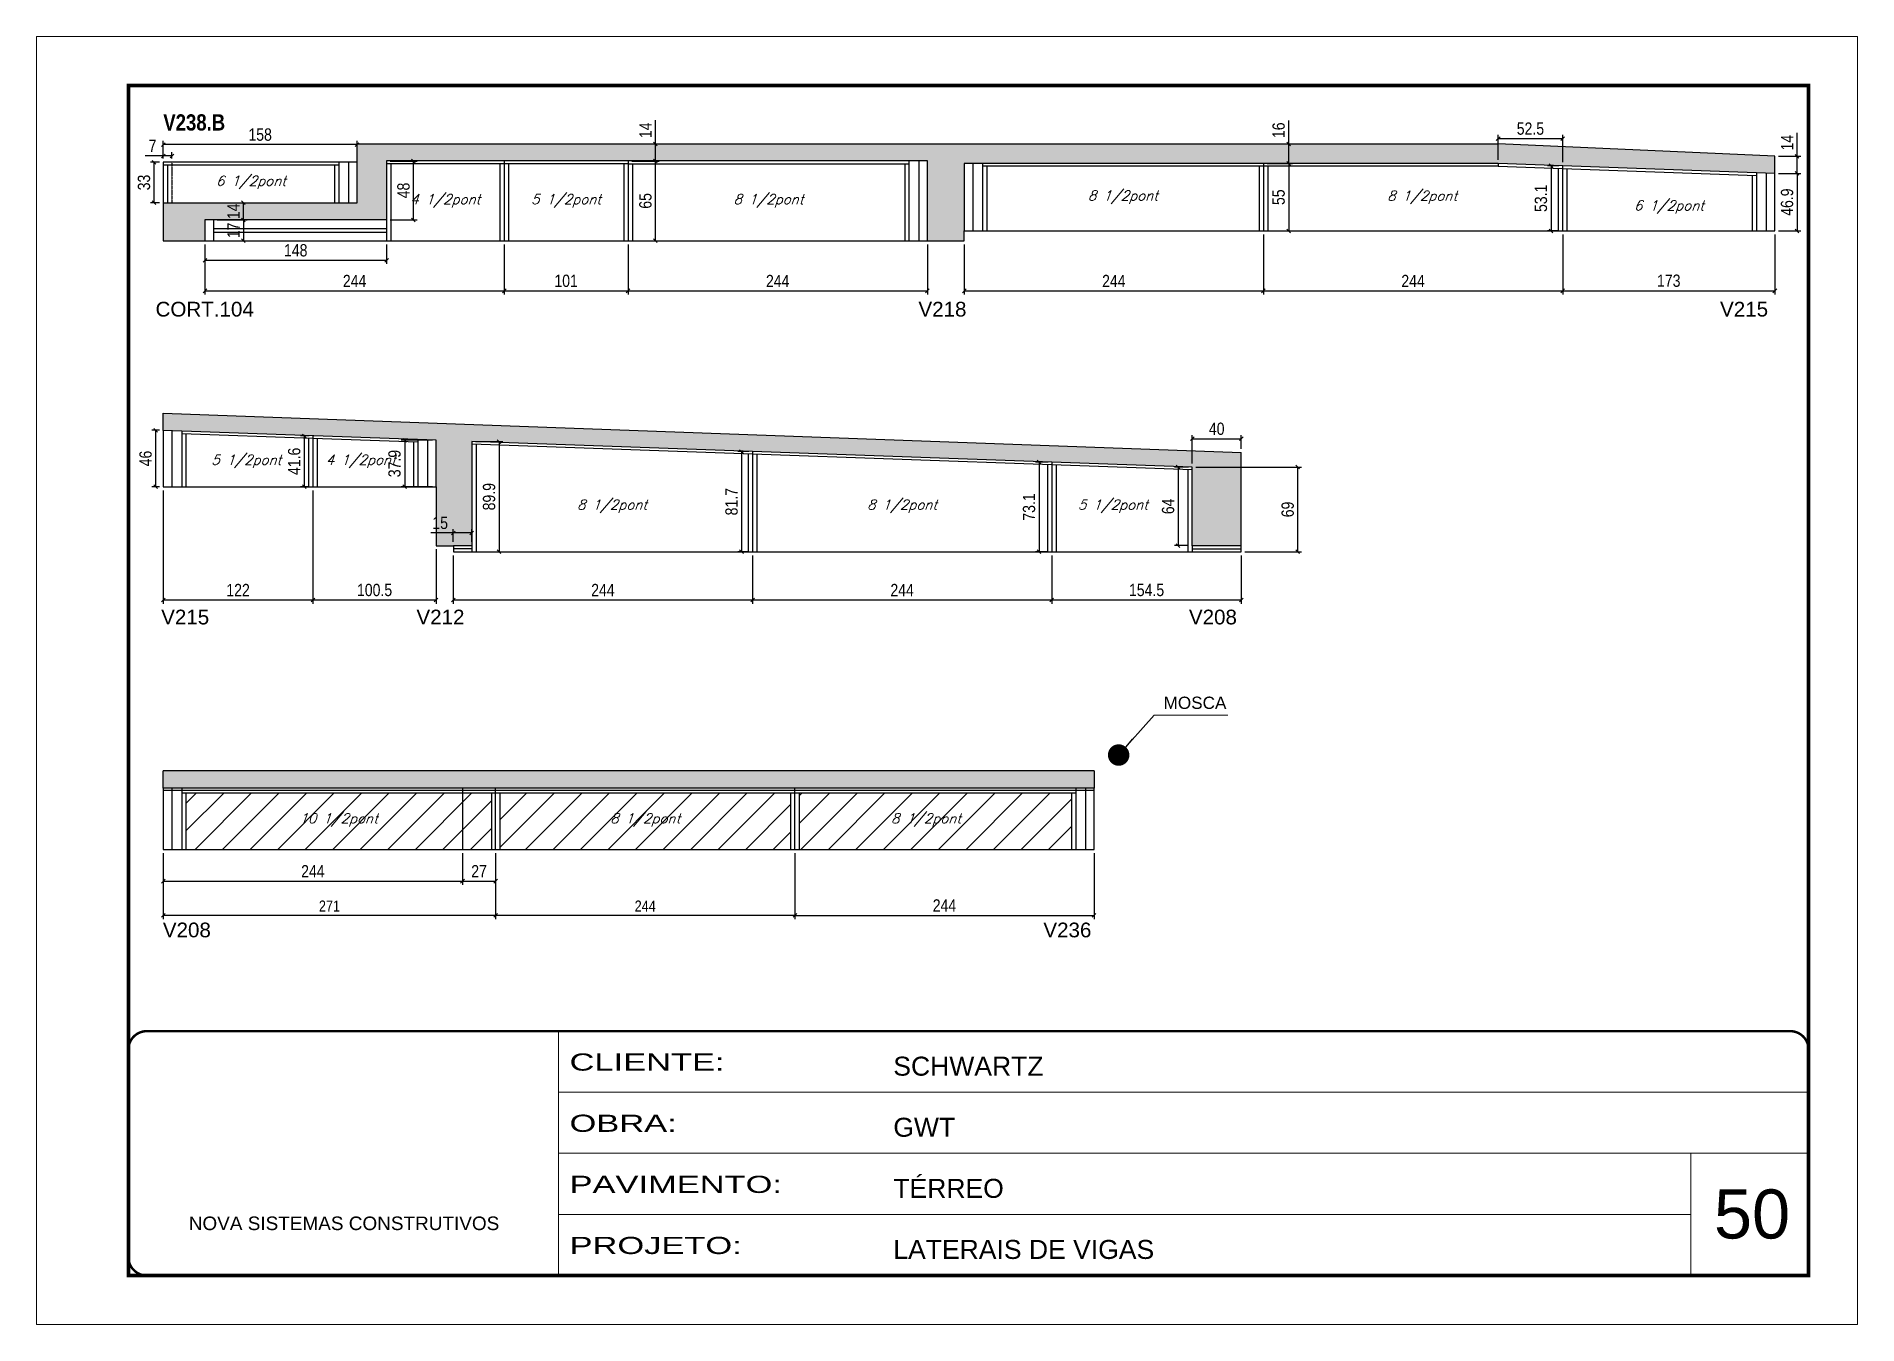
# Model space of a CAD drawing. Extents: x 2603 to 22413, y 1253 to 30260.
# Drawn here: x 4188 to 5673, y 15036 to 16086 of the extents above; entities that cross this region are included whole.
import ezdxf

# ---------------------------------------------------------------- set-up
doc = ezdxf.new("R2010")
doc.units = 0
for name, pattern in [('CONTINUO', [0]), ('DASHED', [0.75, 0.5, -0.25]), ('HIDDEN', [0.375, 0.25, -0.125])]:
    doc.linetypes.add(name, pattern=pattern)
for name, color, linetype in [('5', 5, 'Continuous'), ('COTA', 241, 'Continuous'), ('NOMENCLATURA', 7, 'Continuous'), ('Painéis', 200, 'Continuous'), ('SARR_2.2x7', 40, 'Continuous'), ('SARR_3.5x7', 81, 'Continuous'), ('SARR_EDITAR', 141, 'Continuous'), ('texto', 7, 'Continuous')]:
    doc.layers.add(name, color=color, linetype=linetype)
for name, color, linetype, lineweight in [('CARIMBO', 255, 'Continuous', 9), ('Folhas', 255, 'Continuous', 9), ('Hachura', 251, 'Continuous', 9), ('SARRAFO DE PRESSAO', 251, 'DASHED', 9)]:
    doc.layers.add(name, color=color, linetype=linetype, lineweight=lineweight)
doc.styles.add('ARIAL', font='arial.ttf')
doc.styles.add('COTA TECNICA', font='techl___.ttf', dxfattribs={"height": 10})
doc.styles.add('COTA TECNICA-50', font='techl___.ttf', dxfattribs={"height": 9})
doc.styles.add('Romans', font='romans.shx')
doc.styles.get("Standard").update_dxf_attribs({"font": 'arial.ttf'})
doc.styles.add('TECNICA', font='techb___.ttf', dxfattribs={"height": 10})
doc.styles.add('Tecnologia', font='')
doc.styles.get('Tecnologia').set_extended_font_data('Forgotten Futurist')
doc.dimstyles.new('3x', dxfattribs={"dimtxt": 10, "dimasz": 5, "dimexe": 7, "dimexo": 5, "dimgap": 4, "dimtad": 1, "dimdec": 4, "dimlfac": 0.333333, "dimdsep": 46, "dimtxsty": 'Standard', "dimblk": 'DOT', "dimcen": 0.09, "dimclrd": 1, "dimclre": 1, "dimclrt": 2, "dimadec": 0, "dimazin": 2, "dimtfac": 1, "dimtdec": 4, "dimtmove": 0, "dimatfit": 3, "dimldrblk": 'DOT', "dimfxl": 1, "dimtolj": 1, "dimtzin": 0, "dimlwd": 9, "dimlwe": 9, "dimarcsym": 0})
doc.dimstyles.new('COTA PAINEL-50', dxfattribs={"dimtxt": 9, "dimasz": 3, "dimexe": 3, "dimexo": 3, "dimgap": 3, "dimtad": 1, "dimdec": 1, "dimzin": 12, "dimdsep": 46, "dimtxsty": 'COTA TECNICA-50', "dimblk1": 'OBLIQUE', "dimblk2": 'OBLIQUE', "dimsah": 1, "dimcen": 0.9, "dimclrd": 4, "dimclre": 4, "dimclrt": 240, "dimadec": 1, "dimazin": 3, "dimtfac": 1, "dimtdec": 1, "dimtmove": 0, "dimatfit": 3, "dimfxl": 1, "dimtolj": 1, "dimtzin": 12, "dimarcsym": 0})
doc.dimstyles.new('PAINEL', dxfattribs={"dimtxt": 10, "dimasz": 3, "dimexe": 3, "dimexo": 3, "dimgap": 3, "dimtad": 1, "dimdec": 1, "dimzin": 12, "dimdsep": 46, "dimtxsty": 'COTA TECNICA', "dimblk1": 'OBLIQUE', "dimblk2": 'OBLIQUE', "dimsah": 1, "dimcen": 0.9, "dimclrd": 4, "dimclre": 4, "dimclrt": 240, "dimadec": 1, "dimazin": 3, "dimtfac": 1, "dimtdec": 1, "dimtmove": 0, "dimatfit": 3, "dimfxl": 1, "dimtolj": 1, "dimtzin": 12, "dimarcsym": 0})
pattern_1 = [(50, (-126418.0314, -5371.0305), (5.46554007, -0.47817257), [0.5715, -6.2865]), (355, (-126418.0314, -5371.0305), (-1.05730264, 5.73170536), [0.4572, -5.02921753]), (100.4514447, (-126417.576, -5371.0704), (4.40823741, 5.25353256), [0.48570026, -5.34270734]), (46.1842, (-126418.0314, -5369.5065), (8.13237123, -1.26126984), [0.85725, -9.42975]), (96.6355576, (-126417.354, -5369.612), (7.122124, 7.42278374), [0.7285507, -8.01406824]), (351.184151, (-126418.031, -5369.5065), (7.122124, 7.42278374), [0.685799, -7.54379196]), (21, (-126417.2694, -5369.8875), (4.54843174, -3.06795595), [0.5715, -6.2865]), (326, (-126417.2694, -5369.8875), (1.85406085, 5.52563898), [0.4572, -5.0292]), (71.451445, (-126416.8904, -5370.143), (6.40249258, 2.45768307), [0.48570026, -5.34269813]), (37.5, (-126418.0314, -5371.0305), (0.092658098, 2.536651166), [0, -4.96824, 0, -5.1054, 0, -5.04825]), (7.5, (-126418.0314, -5371.0305), (2.004589875, 3.005417245), [0, -2.91084, 0, -4.85394, 0, -1.92405]), (327.5, (-126419.7307, -5371.0305), (4.067717855, -0.17186232), [0, -1.905, 0, -5.9436, 0, -7.8867]), (317.5, (-126420.4927, -5371.0305), (4.44387544, 0.76279473), [0, -2.4765, 0, -3.94716, 0, -5.6007])]

msp = doc.modelspace()

# ---------------------------------------------------------------- texts
at = {"layer": '5', "linetype": 'Continuous'}
for s, rotation, p in [('CORT.104', 0.00004, (4285.12, 15857.95)), ('V218', 0.00004, (4907.19, 15857.95)), ('V215', 0.00004, (5560.84, 15857.95)), ('V215', 359.99996, (4289.7, 15607)), ('V212', 359.99996, (4497.85, 15607)), ('V208', 359.99996, (5127.73, 15607)), ('V208', 359.99996, (4291.06, 15351.94)), ('V236', 359.99996, (5009.05, 15351.94))]:
    msp.add_text(s, height=12, rotation=rotation, dxfattribs=at).set_placement(p)
at = {"layer": 'CARIMBO', "style": 'ARIAL'}
for s, height, p in [('MOSCA', 10, (5107.08, 15538.11)), ('50', 40, (5555.83, 15106.42))]:
    msp.add_text(s, height=height, dxfattribs=at).set_placement(p)
at = {"layer": 'NOMENCLATURA', "style": 'TECNICA'}
msp.add_text('V238.B', height=13.2, dxfattribs=at).set_placement((4291.43, 16009.59))
at = {"layer": 'texto', "color": 2, "char_height": 8, "attachment_point": 5, "style": 'Romans'}
for s, insert in [('{\\Q19;\\C256;6 1/2pont}', (4362.95, 15967.25)), ('{\\Q19;\\C256;4 1/2pont}', (4521.44, 15952.25)), ('{\\Q19;\\C256;5 1/2pont}', (4619.89, 15952.25)), ('{\\Q19;\\C256;8 1/2pont}', (4784.96, 15952.25)), ('{\\Q19;\\C256;8 1/2pont}', (5073.96, 15955.25)), ('{\\Q19;\\C256;8 1/2pont}', (5317.96, 15955.09)), ('{\\Q19;\\C256;6 1/2pont}', (5519.24, 15947.18)), ('{\\Q19;\\C256;5 1/2pont}', (4359.18, 15739.87)), ('{\\Q19;\\C256;4 1/2pont}', (4452.54, 15739.87)), ('{\\Q19;\\C256;8 1/2pont}', (4657.43, 15703.3)), ('{\\Q19;\\C256;8 1/2pont}', (4893.93, 15703.3)), ('{\\Q19;\\C256;5 1/2pont}', (5065.8, 15703.3)), ('{\\Q19;\\C256;10 1/2pont}', (4434.43, 15447.59)), ('{\\Q19;\\C256;8 1/2pont}', (4684.43, 15447.59)), ('{\\Q19;\\C256;8 1/2pont}', (4913.43, 15447.59))]:
    msp.add_mtext(s, dxfattribs=dict(at, insert=insert))

# ---------------------------------------------------------------- blocks, each defined once
blk = doc.blocks.new('9999999999')
at = {"color": 30, "linetype": 'CONTINUO'}
for p, q in [((98564.6, 34230.2), (98564.6, 34429.4)), ((98564.6, 34379.6), (99584, 34379.6)), ((98564.6, 34329.8), (99488, 34329.8)), ((99584, 34329.8), (99488, 34329.8)), ((99488, 34329.8), (99488, 34230.2)), ((98564.6, 34280), (99488, 34280))]:
    blk.add_line(p, q, dxfattribs=at)
at = {"color": 30, "linetype": 'CONTINUO', "const_width": 2}
blk.add_lwpolyline([(99584, 34230.2), (99584, 34414.4, 0.414214), (99569, 34429.4), (98229, 34429.4, 0.414214), (98214, 34414.4), (98214, 34245.2, 0.414214), (98229, 34230.2), (99584, 34230.2)], format="xyb", dxfattribs=at)
at = {"layer": 'Folhas'}
blk.add_lwpolyline([(98139, 34190.2), (99624, 34190.2), (99624, 35240.2), (98139, 35240.2)], close=True, dxfattribs=at)
at = {"layer": 'Folhas', "color": 30, "const_width": 3}
blk.add_lwpolyline([(98214, 34230.2), (99584, 34230.2), (99584, 35200.2), (98214, 35200.2)], close=True, dxfattribs=at)
at = {"color": 7, "linetype": 'Continuous', "ltscale": 5, "style": 'ARIAL'}
for s, height, p in [('SCHWARTZ', 15.48, (98837.7, 34393.1)), ('GWT', 15.48, (98837.7, 34343.3)), ('TÉRREO', 15.48, (98837.7, 34293.5)), ('NOVA SISTEMAS CONSTRUTIVOS', 11.059, (98263.2, 34267.2)), ('LATERAIS DE VIGAS', 15.483, (98837.7, 34243.7))]:
    blk.add_text(s, height=height, dxfattribs=at).set_placement(p)
at = {"layer": 'Folhas', "color": 7, "style": 'Tecnologia', "width": 1.5}
for s, p in [('CLIENTE:', (98573.7, 34397.2)), ('OBRA:', (98573.7, 34347.3)), ('PAVIMENTO:', (98573.7, 34297.5)), ('PROJETO:', (98573.7, 34247.7))]:
    blk.add_text(s, height=14, dxfattribs=at).set_placement(p)
blk = doc.blocks.new('_Oblique')
at = {"color": 0, "linetype": 'ByBlock', "lineweight": -2}
blk.add_line((-0.5, -0.5), (0.5, 0.5), dxfattribs=at)
blk = doc.blocks.new('*D2004')
at = {"layer": 'COTA', "color": 4, "linetype": 'ByBlock', "lineweight": -2, "transparency": 16777216}
for p, q in [((4325.4, 15916.7), (4325.4, 15875.9)), ((4569.4, 15916.7), (4569.4, 15875.9)), ((4325.4, 15878.9), (4569.4, 15878.9))]:
    blk.add_line(p, q, dxfattribs=at)
at = {"layer": 'Defpoints', "color": 0, "linetype": 'ByBlock', "transparency": 16777216}
for p in [(4325.4, 15919.7), (4569.4, 15919.7), (4569.4, 15878.9)]:
    blk.add_point(p, dxfattribs=at)
at = {"layer": 'COTA', "color": 4, "linetype": 'ByBlock', "lineweight": -2, "transparency": 16777216, "xscale": 3, "yscale": 3, "zscale": 3, "rotation": 180}
blk.add_blockref('_Oblique', (4325.4, 15878.9), dxfattribs=at)
at = {"layer": 'COTA', "color": 4, "linetype": 'ByBlock', "lineweight": -2, "transparency": 16777216, "xscale": 3, "yscale": 3, "zscale": 3}
blk.add_blockref('_Oblique', (4569.4, 15878.9), dxfattribs=at)
at = {"layer": 'COTA', "color": 240, "linetype": 'ByBlock', "transparency": 16777216, "insert": (4447.4, 15886.9), "char_height": 10, "attachment_point": 5, "style": 'COTA TECNICA'}
blk.add_mtext('\\A1;244', dxfattribs=at)
blk = doc.blocks.new('*D1796')
at = {"layer": 'COTA', "color": 4, "linetype": 'ByBlock', "lineweight": -2, "transparency": 16777216}
for p, q in [((4569.4, 15916.7), (4569.4, 15875.9)), ((4670.4, 15916.7), (4670.4, 15875.9)), ((4569.4, 15878.9), (4670.4, 15878.9))]:
    blk.add_line(p, q, dxfattribs=at)
at = {"layer": 'Defpoints', "color": 0, "linetype": 'ByBlock', "transparency": 16777216}
for p in [(4569.4, 15919.7), (4670.4, 15919.7), (4670.4, 15878.9)]:
    blk.add_point(p, dxfattribs=at)
at = {"layer": 'COTA', "color": 4, "linetype": 'ByBlock', "lineweight": -2, "transparency": 16777216, "xscale": 3, "yscale": 3, "zscale": 3, "rotation": 180}
blk.add_blockref('_Oblique', (4569.4, 15878.9), dxfattribs=at)
at = {"layer": 'COTA', "color": 4, "linetype": 'ByBlock', "lineweight": -2, "transparency": 16777216, "xscale": 3, "yscale": 3, "zscale": 3}
blk.add_blockref('_Oblique', (4670.4, 15878.9), dxfattribs=at)
at = {"layer": 'COTA', "color": 240, "linetype": 'ByBlock', "transparency": 16777216, "insert": (4619.9, 15887), "char_height": 10, "attachment_point": 5, "style": 'COTA TECNICA'}
blk.add_mtext('\\A1;101', dxfattribs=at)
blk = doc.blocks.new('*D1797')
at = {"layer": 'COTA', "color": 4, "linetype": 'ByBlock', "lineweight": -2, "transparency": 16777216}
for p, q in [((4670.4, 15916.7), (4670.4, 15875.9)), ((4914.5, 15916.7), (4914.5, 15875.9)), ((4670.4, 15878.9), (4914.5, 15878.9))]:
    blk.add_line(p, q, dxfattribs=at)
at = {"layer": 'Defpoints', "color": 0, "linetype": 'ByBlock', "transparency": 16777216}
for p in [(4670.4, 15919.7), (4914.5, 15919.7), (4914.5, 15878.9)]:
    blk.add_point(p, dxfattribs=at)
at = {"layer": 'COTA', "color": 4, "linetype": 'ByBlock', "lineweight": -2, "transparency": 16777216, "xscale": 3, "yscale": 3, "zscale": 3, "rotation": 180}
blk.add_blockref('_Oblique', (4670.4, 15878.9), dxfattribs=at)
at = {"layer": 'COTA', "color": 4, "linetype": 'ByBlock', "lineweight": -2, "transparency": 16777216, "xscale": 3, "yscale": 3, "zscale": 3}
blk.add_blockref('_Oblique', (4914.5, 15878.9), dxfattribs=at)
at = {"layer": 'COTA', "color": 240, "linetype": 'ByBlock', "transparency": 16777216, "insert": (4792.4, 15886.9), "char_height": 10, "attachment_point": 5, "style": 'COTA TECNICA'}
blk.add_mtext('\\A1;244', dxfattribs=at)
blk = doc.blocks.new('*D1798')
at = {"layer": 'COTA', "color": 4, "linetype": 'ByBlock', "lineweight": -2, "transparency": 16777216}
for p, q in [((4291.4, 15986.7), (4291.4, 16001.1)), ((4449.5, 15998.1), (4291.4, 15998.1)), ((4449.5, 15986.7), (4449.5, 16001.1))]:
    blk.add_line(p, q, dxfattribs=at)
at = {"layer": 'Defpoints', "color": 0, "linetype": 'ByBlock', "transparency": 16777216}
for p in [(4291.4, 15998.1), (4291.4, 15983.7), (4449.5, 15983.7)]:
    blk.add_point(p, dxfattribs=at)
at = {"layer": 'COTA', "color": 4, "linetype": 'ByBlock', "lineweight": -2, "transparency": 16777216, "xscale": 3, "yscale": 3, "zscale": 3, "rotation": 180}
blk.add_blockref('_Oblique', (4291.4, 15998.1), dxfattribs=at)
at = {"layer": 'COTA', "color": 4, "linetype": 'ByBlock', "lineweight": -2, "transparency": 16777216, "xscale": 3, "yscale": 3, "zscale": 3}
blk.add_blockref('_Oblique', (4449.5, 15998.1), dxfattribs=at)
at = {"layer": 'COTA', "color": 240, "linetype": 'ByBlock', "transparency": 16777216, "insert": (4370.4, 16006.2), "char_height": 10, "attachment_point": 5, "style": 'COTA TECNICA'}
blk.add_mtext('\\A1;158', dxfattribs=at)
blk = doc.blocks.new('*D1799')
at = {"layer": 'COTA', "color": 4, "linetype": 'ByBlock', "lineweight": -2, "transparency": 16777216}
for p, q in [((4291.4, 15988.9), (4276.7, 15988.9)), ((4291.4, 15986.7), (4291.4, 15991.9)), ((4298.4, 15988.9), (4291.4, 15988.9)), ((4298.4, 15986.7), (4298.4, 15991.9))]:
    blk.add_line(p, q, dxfattribs=at)
at = {"layer": 'Defpoints', "color": 0, "linetype": 'ByBlock', "transparency": 16777216}
for p in [(4291.4, 15988.9), (4291.4, 15983.7), (4298.4, 15983.7)]:
    blk.add_point(p, dxfattribs=at)
at = {"layer": 'COTA', "color": 4, "linetype": 'ByBlock', "lineweight": -2, "transparency": 16777216, "xscale": 3, "yscale": 3, "zscale": 3, "rotation": 180}
blk.add_blockref('_Oblique', (4291.4, 15988.9), dxfattribs=at)
at = {"layer": 'COTA', "color": 4, "linetype": 'ByBlock', "lineweight": -2, "transparency": 16777216, "xscale": 3, "yscale": 3, "zscale": 3}
blk.add_blockref('_Oblique', (4298.4, 15988.9), dxfattribs=at)
at = {"layer": 'COTA', "color": 240, "linetype": 'ByBlock', "transparency": 16777216, "insert": (4282.6, 15997), "char_height": 10, "attachment_point": 5, "style": 'COTA TECNICA'}
blk.add_mtext('\\A1;7', dxfattribs=at)
blk = doc.blocks.new('*D1800')
at = {"layer": 'COTA', "color": 4, "linetype": 'ByBlock', "lineweight": -2, "transparency": 16777216}
for p, q in [((4476.5, 15984.7), (4498.4, 15984.7)), ((4495.4, 15936.7), (4495.4, 15984.7)), ((4476.5, 15936.7), (4498.4, 15936.7))]:
    blk.add_line(p, q, dxfattribs=at)
at = {"layer": 'Defpoints', "color": 0, "linetype": 'ByBlock', "transparency": 16777216}
for p in [(4473.5, 15984.7), (4495.4, 15984.7), (4473.5, 15936.7)]:
    blk.add_point(p, dxfattribs=at)
at = {"layer": 'COTA', "color": 4, "linetype": 'ByBlock', "lineweight": -2, "transparency": 16777216, "xscale": 3, "yscale": 3, "zscale": 3}
for p, rotation in [((4495.4, 15984.7), 90), ((4495.4, 15936.7), 270)]:
    blk.add_blockref('_Oblique', p, dxfattribs=dict(at, rotation=rotation))
at = {"layer": 'COTA', "color": 240, "linetype": 'ByBlock', "transparency": 16777216, "insert": (4487.3, 15960.7), "char_height": 10, "attachment_point": 5, "rotation": 90, "style": 'COTA TECNICA'}
blk.add_mtext('\\A1;48', dxfattribs=at)
blk = doc.blocks.new('*D1801')
at = {"layer": 'COTA', "color": 4, "linetype": 'ByBlock', "lineweight": -2, "transparency": 16777216}
for p, q in [((4325.4, 15916.7), (4325.4, 15900.8)), ((4473.5, 15916.7), (4473.5, 15900.8)), ((4325.4, 15903.8), (4473.5, 15903.8))]:
    blk.add_line(p, q, dxfattribs=at)
at = {"layer": 'Defpoints', "color": 0, "linetype": 'ByBlock', "transparency": 16777216}
for p in [(4325.4, 15919.7), (4473.5, 15919.7), (4473.5, 15903.8)]:
    blk.add_point(p, dxfattribs=at)
at = {"layer": 'COTA', "color": 4, "linetype": 'ByBlock', "lineweight": -2, "transparency": 16777216, "xscale": 3, "yscale": 3, "zscale": 3, "rotation": 180}
blk.add_blockref('_Oblique', (4325.4, 15903.8), dxfattribs=at)
at = {"layer": 'COTA', "color": 4, "linetype": 'ByBlock', "lineweight": -2, "transparency": 16777216, "xscale": 3, "yscale": 3, "zscale": 3}
blk.add_blockref('_Oblique', (4473.5, 15903.8), dxfattribs=at)
at = {"layer": 'COTA', "color": 240, "linetype": 'ByBlock', "transparency": 16777216, "insert": (4399.4, 15911.9), "char_height": 10, "attachment_point": 5, "style": 'COTA TECNICA'}
blk.add_mtext('\\A1;148', dxfattribs=at)
blk = doc.blocks.new('*D1802')
at = {"layer": 'COTA', "color": 4, "linetype": 'ByBlock', "lineweight": -2, "transparency": 16777216}
for p, q in [((5188.5, 15924.7), (5188.5, 15875.9)), ((4944.5, 15916.7), (4944.5, 15875.9)), ((4944.5, 15878.9), (5188.5, 15878.9))]:
    blk.add_line(p, q, dxfattribs=at)
at = {"layer": 'Defpoints', "color": 0, "linetype": 'ByBlock', "transparency": 16777216}
for p in [(4944.5, 15919.7), (5188.5, 15927.7), (5188.5, 15878.9)]:
    blk.add_point(p, dxfattribs=at)
at = {"layer": 'COTA', "color": 4, "linetype": 'ByBlock', "lineweight": -2, "transparency": 16777216, "xscale": 3, "yscale": 3, "zscale": 3, "rotation": 180}
blk.add_blockref('_Oblique', (4944.5, 15878.9), dxfattribs=at)
at = {"layer": 'COTA', "color": 4, "linetype": 'ByBlock', "lineweight": -2, "transparency": 16777216, "xscale": 3, "yscale": 3, "zscale": 3}
blk.add_blockref('_Oblique', (5188.5, 15878.9), dxfattribs=at)
at = {"layer": 'COTA', "color": 240, "linetype": 'ByBlock', "transparency": 16777216, "insert": (5066.5, 15886.9), "char_height": 10, "attachment_point": 5, "style": 'COTA TECNICA'}
blk.add_mtext('\\A1;244', dxfattribs=at)
blk = doc.blocks.new('*D1803')
at = {"layer": 'COTA', "color": 4, "linetype": 'ByBlock', "lineweight": -2, "transparency": 16777216}
for p, q in [((5188.5, 15924.7), (5188.5, 15875.9)), ((5432.5, 15924.7), (5432.5, 15875.9)), ((5188.5, 15878.9), (5432.5, 15878.9))]:
    blk.add_line(p, q, dxfattribs=at)
at = {"layer": 'Defpoints', "color": 0, "linetype": 'ByBlock', "transparency": 16777216}
for p in [(5188.5, 15927.7), (5432.5, 15927.7), (5432.5, 15878.9)]:
    blk.add_point(p, dxfattribs=at)
at = {"layer": 'COTA', "color": 4, "linetype": 'ByBlock', "lineweight": -2, "transparency": 16777216, "xscale": 3, "yscale": 3, "zscale": 3, "rotation": 180}
blk.add_blockref('_Oblique', (5188.5, 15878.9), dxfattribs=at)
at = {"layer": 'COTA', "color": 4, "linetype": 'ByBlock', "lineweight": -2, "transparency": 16777216, "xscale": 3, "yscale": 3, "zscale": 3}
blk.add_blockref('_Oblique', (5432.5, 15878.9), dxfattribs=at)
at = {"layer": 'COTA', "color": 240, "linetype": 'ByBlock', "transparency": 16777216, "insert": (5310.5, 15886.9), "char_height": 10, "attachment_point": 5, "style": 'COTA TECNICA'}
blk.add_mtext('\\A1;244', dxfattribs=at)
blk = doc.blocks.new('*D1804')
at = {"layer": 'COTA', "color": 4, "linetype": 'ByBlock', "lineweight": -2, "transparency": 16777216}
for p, q in [((5432.5, 15924.7), (5432.5, 15875.9)), ((5605.5, 15924.7), (5605.5, 15875.9)), ((5432.5, 15878.9), (5605.5, 15878.9))]:
    blk.add_line(p, q, dxfattribs=at)
at = {"layer": 'Defpoints', "color": 0, "linetype": 'ByBlock', "transparency": 16777216}
for p in [(5432.5, 15927.7), (5605.5, 15927.7), (5605.5, 15878.9)]:
    blk.add_point(p, dxfattribs=at)
at = {"layer": 'COTA', "color": 4, "linetype": 'ByBlock', "lineweight": -2, "transparency": 16777216, "xscale": 3, "yscale": 3, "zscale": 3, "rotation": 180}
blk.add_blockref('_Oblique', (5432.5, 15878.9), dxfattribs=at)
at = {"layer": 'COTA', "color": 4, "linetype": 'ByBlock', "lineweight": -2, "transparency": 16777216, "xscale": 3, "yscale": 3, "zscale": 3}
blk.add_blockref('_Oblique', (5605.5, 15878.9), dxfattribs=at)
at = {"layer": 'COTA', "color": 240, "linetype": 'ByBlock', "transparency": 16777216, "insert": (5519, 15887.1), "char_height": 10, "attachment_point": 5, "style": 'COTA TECNICA'}
blk.add_mtext('\\A1;173', dxfattribs=at)
blk = doc.blocks.new('*D1805')
at = {"layer": 'COTA', "color": 4, "linetype": 'ByBlock', "lineweight": -2, "transparency": 16777216}
for p, q in [((5429.5, 15980.9), (5420, 15980.9)), ((5423, 15980.9), (5423, 15927.7)), ((5429.5, 15927.7), (5420, 15927.7))]:
    blk.add_line(p, q, dxfattribs=at)
at = {"layer": 'Defpoints', "color": 0, "linetype": 'ByBlock', "transparency": 16777216}
for p in [(5432.5, 15980.9), (5423, 15927.7), (5432.5, 15927.7)]:
    blk.add_point(p, dxfattribs=at)
at = {"layer": 'COTA', "color": 4, "linetype": 'ByBlock', "lineweight": -2, "transparency": 16777216, "xscale": 3, "yscale": 3, "zscale": 3}
for p, rotation in [((5423, 15980.9), 90), ((5423, 15927.7), 270)]:
    blk.add_blockref('_Oblique', p, dxfattribs=dict(at, rotation=rotation))
at = {"layer": 'COTA', "color": 240, "linetype": 'ByBlock', "transparency": 16777216, "insert": (5414.8, 15954.3), "char_height": 10, "attachment_point": 5, "rotation": 90, "style": 'COTA TECNICA'}
blk.add_mtext('\\A1;53.1', dxfattribs=at)
blk = doc.blocks.new('*D1806')
at = {"layer": 'COTA', "color": 4, "linetype": 'ByBlock', "lineweight": -2, "transparency": 16777216}
for p, q in [((5379.9, 15985.7), (5379.9, 16006)), ((5379.9, 16003), (5432.5, 16003)), ((5432.5, 15983.9), (5432.5, 16006))]:
    blk.add_line(p, q, dxfattribs=at)
at = {"layer": 'Defpoints', "color": 0, "linetype": 'ByBlock', "transparency": 16777216}
for p in [(5432.5, 16003), (5379.9, 15982.7), (5432.5, 15980.9)]:
    blk.add_point(p, dxfattribs=at)
at = {"layer": 'COTA', "color": 4, "linetype": 'ByBlock', "lineweight": -2, "transparency": 16777216, "xscale": 3, "yscale": 3, "zscale": 3, "rotation": 180}
blk.add_blockref('_Oblique', (5379.9, 16003), dxfattribs=at)
at = {"layer": 'COTA', "color": 4, "linetype": 'ByBlock', "lineweight": -2, "transparency": 16777216, "xscale": 3, "yscale": 3, "zscale": 3}
blk.add_blockref('_Oblique', (5432.5, 16003), dxfattribs=at)
at = {"layer": 'COTA', "color": 240, "linetype": 'ByBlock', "transparency": 16777216, "insert": (5406.2, 16011.1), "char_height": 10, "attachment_point": 5, "style": 'COTA TECNICA'}
blk.add_mtext('\\A1;52.5', dxfattribs=at)
blk = doc.blocks.new('*D1807')
at = {"layer": 'COTA', "color": 4, "linetype": 'ByBlock', "lineweight": -2, "transparency": 16777216}
for p, q in [((5191.5, 15982.7), (5212.1, 15982.7)), ((5209.1, 15982.7), (5209.1, 15927.7)), ((5191.5, 15927.7), (5212.1, 15927.7))]:
    blk.add_line(p, q, dxfattribs=at)
at = {"layer": 'Defpoints', "color": 0, "linetype": 'ByBlock', "transparency": 16777216}
for p in [(5188.5, 15982.7), (5188.5, 15927.7), (5209.1, 15927.7)]:
    blk.add_point(p, dxfattribs=at)
at = {"layer": 'COTA', "color": 4, "linetype": 'ByBlock', "lineweight": -2, "transparency": 16777216, "xscale": 3, "yscale": 3, "zscale": 3}
for p, rotation in [((5209.1, 15982.7), 90), ((5209.1, 15927.7), 270)]:
    blk.add_blockref('_Oblique', p, dxfattribs=dict(at, rotation=rotation))
at = {"layer": 'COTA', "color": 240, "linetype": 'ByBlock', "transparency": 16777216, "insert": (5200.9, 15955.2), "char_height": 10, "attachment_point": 5, "rotation": 90, "style": 'COTA TECNICA'}
blk.add_mtext('\\A1;55', dxfattribs=at)
blk = doc.blocks.new('*D1808')
at = {"layer": 'COTA', "color": 4, "linetype": 'ByBlock', "lineweight": -2, "transparency": 16777216}
for p, q in [((4673.4, 15984.7), (4695.7, 15984.7)), ((4692.7, 15919.7), (4692.7, 15984.7)), ((4673.4, 15919.7), (4695.7, 15919.7))]:
    blk.add_line(p, q, dxfattribs=at)
at = {"layer": 'Defpoints', "color": 0, "linetype": 'ByBlock', "transparency": 16777216}
for p in [(4670.4, 15984.7), (4692.7, 15984.7), (4670.4, 15919.7)]:
    blk.add_point(p, dxfattribs=at)
at = {"layer": 'COTA', "color": 4, "linetype": 'ByBlock', "lineweight": -2, "transparency": 16777216, "xscale": 3, "yscale": 3, "zscale": 3}
for p, rotation in [((4692.7, 15984.7), 90), ((4692.7, 15919.7), 270)]:
    blk.add_blockref('_Oblique', p, dxfattribs=dict(at, rotation=rotation))
at = {"layer": 'COTA', "color": 240, "linetype": 'ByBlock', "transparency": 16777216, "insert": (4684.6, 15952.2), "char_height": 10, "attachment_point": 5, "rotation": 90, "style": 'COTA TECNICA'}
blk.add_mtext('\\A1;65', dxfattribs=at)
blk = doc.blocks.new('*D1809')
at = {"layer": 'COTA', "color": 4, "linetype": 'ByBlock', "lineweight": -2, "transparency": 16777216}
for p, q in [((5608.5, 15974.6), (5626.7, 15974.6)), ((5623.7, 15974.6), (5623.7, 15927.7)), ((5608.5, 15927.7), (5626.7, 15927.7))]:
    blk.add_line(p, q, dxfattribs=at)
at = {"layer": 'Defpoints', "color": 0, "linetype": 'ByBlock', "transparency": 16777216}
for p in [(5605.5, 15974.6), (5605.5, 15927.7), (5623.7, 15927.7)]:
    blk.add_point(p, dxfattribs=at)
at = {"layer": 'COTA', "color": 4, "linetype": 'ByBlock', "lineweight": -2, "transparency": 16777216, "xscale": 3, "yscale": 3, "zscale": 3}
for p, rotation in [((5623.7, 15974.6), 90), ((5623.7, 15927.7), 270)]:
    blk.add_blockref('_Oblique', p, dxfattribs=dict(at, rotation=rotation))
at = {"layer": 'COTA', "color": 240, "linetype": 'ByBlock', "transparency": 16777216, "insert": (5615.5, 15951.2), "char_height": 10, "attachment_point": 5, "rotation": 90, "style": 'COTA TECNICA'}
blk.add_mtext('\\A1;46.9', dxfattribs=at)
blk = doc.blocks.new('*D1810')
at = {"layer": 'COTA', "color": 4, "linetype": 'ByBlock', "lineweight": -2, "transparency": 16777216}
for p, q in [((5623.7, 15988.6), (5623.7, 16007.8)), ((5608.5, 15988.6), (5626.7, 15988.6)), ((5623.7, 15974.6), (5623.7, 15988.6)), ((5608.5, 15974.6), (5626.7, 15974.6))]:
    blk.add_line(p, q, dxfattribs=at)
at = {"layer": 'Defpoints', "color": 0, "linetype": 'ByBlock', "transparency": 16777216}
for p in [(5605.5, 15988.6), (5623.7, 15988.6), (5605.5, 15974.6)]:
    blk.add_point(p, dxfattribs=at)
at = {"layer": 'COTA', "color": 4, "linetype": 'ByBlock', "lineweight": -2, "transparency": 16777216, "xscale": 3, "yscale": 3, "zscale": 3}
for p, rotation in [((5623.7, 15988.6), 90), ((5623.7, 15974.6), 270)]:
    blk.add_blockref('_Oblique', p, dxfattribs=dict(at, rotation=rotation))
at = {"layer": 'COTA', "color": 240, "linetype": 'ByBlock', "transparency": 16777216, "insert": (5615.6, 15999.7), "char_height": 10, "attachment_point": 5, "rotation": 90, "style": 'COTA TECNICA'}
blk.add_mtext('\\A1;14', dxfattribs=at)
blk = doc.blocks.new('*D1811')
at = {"layer": 'COTA', "color": 4, "linetype": 'ByBlock', "lineweight": -2, "transparency": 16777216}
for p, q in [((4413.4, 15716.2), (4413.4, 15623.9)), ((4513.9, 15668.2), (4513.9, 15623.9)), ((4413.4, 15626.9), (4513.9, 15626.9))]:
    blk.add_line(p, q, dxfattribs=at)
at = {"layer": 'Defpoints', "color": 0, "linetype": 'ByBlock', "transparency": 16777216}
for p in [(4413.4, 15719.2), (4513.9, 15671.2), (4513.9, 15626.9)]:
    blk.add_point(p, dxfattribs=at)
at = {"layer": 'COTA', "color": 4, "linetype": 'ByBlock', "lineweight": -2, "transparency": 16777216, "xscale": 3, "yscale": 3, "zscale": 3, "rotation": 180}
blk.add_blockref('_Oblique', (4413.4, 15626.9), dxfattribs=at)
at = {"layer": 'COTA', "color": 4, "linetype": 'ByBlock', "lineweight": -2, "transparency": 16777216, "xscale": 3, "yscale": 3, "zscale": 3}
blk.add_blockref('_Oblique', (4513.9, 15626.9), dxfattribs=at)
at = {"layer": 'COTA', "color": 240, "linetype": 'ByBlock', "transparency": 16777216, "insert": (4463.7, 15635), "char_height": 10, "attachment_point": 5, "style": 'COTA TECNICA'}
blk.add_mtext('\\A1;100.5', dxfattribs=at)
blk = doc.blocks.new('*D1812')
at = {"layer": 'COTA', "color": 4, "linetype": 'ByBlock', "lineweight": -2, "transparency": 16777216}
for p, q in [((4291.4, 15716.2), (4291.4, 15623.9)), ((4413.4, 15716.2), (4413.4, 15623.9)), ((4291.4, 15626.9), (4413.4, 15626.9))]:
    blk.add_line(p, q, dxfattribs=at)
at = {"layer": 'Defpoints', "color": 0, "linetype": 'ByBlock', "transparency": 16777216}
for p in [(4291.4, 15719.2), (4413.4, 15719.2), (4413.4, 15626.9)]:
    blk.add_point(p, dxfattribs=at)
at = {"layer": 'COTA', "color": 4, "linetype": 'ByBlock', "lineweight": -2, "transparency": 16777216, "xscale": 3, "yscale": 3, "zscale": 3, "rotation": 180}
blk.add_blockref('_Oblique', (4291.4, 15626.9), dxfattribs=at)
at = {"layer": 'COTA', "color": 4, "linetype": 'ByBlock', "lineweight": -2, "transparency": 16777216, "xscale": 3, "yscale": 3, "zscale": 3}
blk.add_blockref('_Oblique', (4413.4, 15626.9), dxfattribs=at)
at = {"layer": 'COTA', "color": 240, "linetype": 'ByBlock', "transparency": 16777216, "insert": (4352.4, 15635), "char_height": 10, "attachment_point": 5, "style": 'COTA TECNICA'}
blk.add_mtext('\\A1;122', dxfattribs=at)
blk = doc.blocks.new('*D1813')
at = {"layer": 'COTA', "color": 4, "linetype": 'ByBlock', "lineweight": -2, "transparency": 16777216}
for p, q in [((4288.4, 15765.2), (4282.1, 15765.2)), ((4285.1, 15765.2), (4285.1, 15719.2)), ((4288.4, 15719.2), (4282.1, 15719.2))]:
    blk.add_line(p, q, dxfattribs=at)
at = {"layer": 'Defpoints', "color": 0, "linetype": 'ByBlock', "transparency": 16777216}
for p in [(4291.4, 15765.2), (4285.1, 15719.2), (4291.4, 15719.2)]:
    blk.add_point(p, dxfattribs=at)
at = {"layer": 'COTA', "color": 4, "linetype": 'ByBlock', "lineweight": -2, "transparency": 16777216, "xscale": 3, "yscale": 3, "zscale": 3}
for p, rotation in [((4285.1, 15765.2), 90), ((4285.1, 15719.2), 270)]:
    blk.add_blockref('_Oblique', p, dxfattribs=dict(at, rotation=rotation))
at = {"layer": 'COTA', "color": 240, "linetype": 'ByBlock', "transparency": 16777216, "insert": (4277, 15742.2), "char_height": 10, "attachment_point": 5, "rotation": 90, "style": 'COTA TECNICA'}
blk.add_mtext('\\A1;46', dxfattribs=at)
blk = doc.blocks.new('*D1814')
at = {"layer": 'COTA', "color": 4, "linetype": 'ByBlock', "lineweight": -2, "transparency": 16777216}
for p, q in [((4410.4, 15760.7), (4403.3, 15760.7)), ((4406.3, 15760.7), (4406.3, 15719.2)), ((4410.4, 15719.2), (4403.3, 15719.2))]:
    blk.add_line(p, q, dxfattribs=at)
at = {"layer": 'Defpoints', "color": 0, "linetype": 'ByBlock', "transparency": 16777216}
for p in [(4413.4, 15760.7), (4406.3, 15719.2), (4413.4, 15719.2)]:
    blk.add_point(p, dxfattribs=at)
at = {"layer": 'COTA', "color": 4, "linetype": 'ByBlock', "lineweight": -2, "transparency": 16777216, "xscale": 3, "yscale": 3, "zscale": 3}
for p, rotation in [((4406.3, 15760.7), 90), ((4406.3, 15719.2), 270)]:
    blk.add_blockref('_Oblique', p, dxfattribs=dict(at, rotation=rotation))
at = {"layer": 'COTA', "color": 240, "linetype": 'ByBlock', "transparency": 16777216, "insert": (4398.2, 15739.9), "char_height": 10, "attachment_point": 5, "rotation": 90, "style": 'COTA TECNICA'}
blk.add_mtext('\\A1;41.6', dxfattribs=at)
blk = doc.blocks.new('*D1815')
at = {"layer": 'COTA', "color": 4, "linetype": 'ByBlock', "lineweight": -2, "transparency": 16777216}
for p, q in [((4510.9, 15757.1), (4485.3, 15757.1)), ((4488.3, 15757.1), (4488.3, 15719.2)), ((4510.9, 15719.2), (4485.3, 15719.2))]:
    blk.add_line(p, q, dxfattribs=at)
at = {"layer": 'Defpoints', "color": 0, "linetype": 'ByBlock', "transparency": 16777216}
for p in [(4513.9, 15757.1), (4488.3, 15719.2), (4513.9, 15719.2)]:
    blk.add_point(p, dxfattribs=at)
at = {"layer": 'COTA', "color": 4, "linetype": 'ByBlock', "lineweight": -2, "transparency": 16777216, "xscale": 3, "yscale": 3, "zscale": 3}
for p, rotation in [((4488.3, 15757.1), 90), ((4488.3, 15719.2), 270)]:
    blk.add_blockref('_Oblique', p, dxfattribs=dict(at, rotation=rotation))
at = {"layer": 'COTA', "color": 240, "linetype": 'ByBlock', "transparency": 16777216, "insert": (4480, 15738.1), "char_height": 10, "attachment_point": 5, "rotation": 90, "style": 'COTA TECNICA'}
blk.add_mtext('\\A1;37.9', dxfattribs=at)
blk = doc.blocks.new('*D1816')
at = {"layer": 'COTA', "color": 4, "linetype": 'ByBlock', "lineweight": -2, "transparency": 16777216}
for p, q in [((4527.9, 15663.2), (4527.9, 15623.9)), ((4771.9, 15663.2), (4771.9, 15623.9)), ((4527.9, 15626.9), (4771.9, 15626.9))]:
    blk.add_line(p, q, dxfattribs=at)
at = {"layer": 'Defpoints', "color": 0, "linetype": 'ByBlock', "transparency": 16777216}
for p in [(4527.9, 15666.2), (4771.9, 15666.2), (4771.9, 15626.9)]:
    blk.add_point(p, dxfattribs=at)
at = {"layer": 'COTA', "color": 4, "linetype": 'ByBlock', "lineweight": -2, "transparency": 16777216, "xscale": 3, "yscale": 3, "zscale": 3, "rotation": 180}
blk.add_blockref('_Oblique', (4527.9, 15626.9), dxfattribs=at)
at = {"layer": 'COTA', "color": 4, "linetype": 'ByBlock', "lineweight": -2, "transparency": 16777216, "xscale": 3, "yscale": 3, "zscale": 3}
blk.add_blockref('_Oblique', (4771.9, 15626.9), dxfattribs=at)
at = {"layer": 'COTA', "color": 240, "linetype": 'ByBlock', "transparency": 16777216, "insert": (4649.9, 15635), "char_height": 10, "attachment_point": 5, "style": 'COTA TECNICA'}
blk.add_mtext('\\A1;244', dxfattribs=at)
blk = doc.blocks.new('*D1817')
at = {"layer": 'COTA', "color": 4, "linetype": 'ByBlock', "lineweight": -2, "transparency": 16777216}
for p, q in [((4771.9, 15663.2), (4771.9, 15623.9)), ((5015.9, 15663.2), (5015.9, 15623.9)), ((4771.9, 15626.9), (5015.9, 15626.9))]:
    blk.add_line(p, q, dxfattribs=at)
at = {"layer": 'Defpoints', "color": 0, "linetype": 'ByBlock', "transparency": 16777216}
for p in [(4771.9, 15666.2), (5015.9, 15666.2), (5015.9, 15626.9)]:
    blk.add_point(p, dxfattribs=at)
at = {"layer": 'COTA', "color": 4, "linetype": 'ByBlock', "lineweight": -2, "transparency": 16777216, "xscale": 3, "yscale": 3, "zscale": 3, "rotation": 180}
blk.add_blockref('_Oblique', (4771.9, 15626.9), dxfattribs=at)
at = {"layer": 'COTA', "color": 4, "linetype": 'ByBlock', "lineweight": -2, "transparency": 16777216, "xscale": 3, "yscale": 3, "zscale": 3}
blk.add_blockref('_Oblique', (5015.9, 15626.9), dxfattribs=at)
at = {"layer": 'COTA', "color": 240, "linetype": 'ByBlock', "transparency": 16777216, "insert": (4893.9, 15635), "char_height": 10, "attachment_point": 5, "style": 'COTA TECNICA'}
blk.add_mtext('\\A1;244', dxfattribs=at)
blk = doc.blocks.new('*D1818')
at = {"layer": 'COTA', "color": 4, "linetype": 'ByBlock', "lineweight": -2, "transparency": 16777216}
for p, q in [((5015.9, 15663.2), (5015.9, 15623.9)), ((5170.4, 15663.2), (5170.4, 15623.9)), ((5015.9, 15626.9), (5170.4, 15626.9))]:
    blk.add_line(p, q, dxfattribs=at)
at = {"layer": 'Defpoints', "color": 0, "linetype": 'ByBlock', "transparency": 16777216}
for p in [(5015.9, 15666.2), (5170.4, 15666.2), (5170.4, 15626.9)]:
    blk.add_point(p, dxfattribs=at)
at = {"layer": 'COTA', "color": 4, "linetype": 'ByBlock', "lineweight": -2, "transparency": 16777216, "xscale": 3, "yscale": 3, "zscale": 3, "rotation": 180}
blk.add_blockref('_Oblique', (5015.9, 15626.9), dxfattribs=at)
at = {"layer": 'COTA', "color": 4, "linetype": 'ByBlock', "lineweight": -2, "transparency": 16777216, "xscale": 3, "yscale": 3, "zscale": 3}
blk.add_blockref('_Oblique', (5170.4, 15626.9), dxfattribs=at)
at = {"layer": 'COTA', "color": 240, "linetype": 'ByBlock', "transparency": 16777216, "insert": (5093.2, 15635), "char_height": 10, "attachment_point": 5, "style": 'COTA TECNICA'}
blk.add_mtext('\\A1;154.5', dxfattribs=at)
blk = doc.blocks.new('*D1913')
at = {"layer": 'COTA', "color": 4, "linetype": 'ByBlock', "lineweight": -2, "transparency": 16777216}
for p, q in [((5130.4, 15738.2), (5130.4, 15761.3)), ((5130.4, 15758.3), (5170.4, 15758.3)), ((5170.4, 15750.2), (5170.4, 15761.3))]:
    blk.add_line(p, q, dxfattribs=at)
at = {"layer": 'Defpoints', "color": 0, "linetype": 'ByBlock', "transparency": 16777216}
for p in [(5170.4, 15758.3), (5170.4, 15747.2), (5130.4, 15735.2)]:
    blk.add_point(p, dxfattribs=at)
at = {"layer": 'COTA', "color": 4, "linetype": 'ByBlock', "lineweight": -2, "transparency": 16777216, "xscale": 3, "yscale": 3, "zscale": 3, "rotation": 180}
blk.add_blockref('_Oblique', (5130.4, 15758.3), dxfattribs=at)
at = {"layer": 'COTA', "color": 4, "linetype": 'ByBlock', "lineweight": -2, "transparency": 16777216, "xscale": 3, "yscale": 3, "zscale": 3}
blk.add_blockref('_Oblique', (5170.4, 15758.3), dxfattribs=at)
at = {"layer": 'COTA', "color": 240, "linetype": 'ByBlock', "transparency": 16777216, "insert": (5150.4, 15766.4), "char_height": 10, "attachment_point": 5, "style": 'COTA TECNICA'}
blk.add_mtext('\\A1;40', dxfattribs=at)
blk = doc.blocks.new('*D1914')
at = {"layer": 'COTA', "color": 4, "linetype": 'ByBlock', "lineweight": -2, "transparency": 16777216}
for p, q in [((5127.4, 15735.2), (5115.9, 15735.2)), ((5118.9, 15735.2), (5118.9, 15671.2)), ((5127.4, 15671.2), (5115.9, 15671.2))]:
    blk.add_line(p, q, dxfattribs=at)
at = {"layer": 'Defpoints', "color": 0, "linetype": 'ByBlock', "transparency": 16777216}
for p in [(5130.4, 15735.2), (5118.9, 15671.2), (5130.4, 15671.2)]:
    blk.add_point(p, dxfattribs=at)
at = {"layer": 'COTA', "color": 4, "linetype": 'ByBlock', "lineweight": -2, "transparency": 16777216, "xscale": 3, "yscale": 3, "zscale": 3}
for p, rotation in [((5118.9, 15735.2), 90), ((5118.9, 15671.2), 270)]:
    blk.add_blockref('_Oblique', p, dxfattribs=dict(at, rotation=rotation))
at = {"layer": 'COTA', "color": 240, "linetype": 'ByBlock', "transparency": 16777216, "insert": (5110.8, 15703.2), "char_height": 10, "attachment_point": 5, "rotation": 90, "style": 'COTA TECNICA'}
blk.add_mtext('\\A1;64', dxfattribs=at)
blk = doc.blocks.new('*D1915')
at = {"layer": 'COTA', "color": 4, "linetype": 'ByBlock', "lineweight": -2, "transparency": 16777216}
for p, q in [((5012.9, 15739.3), (5002.6, 15739.3)), ((5005.6, 15739.3), (5005.6, 15666.2)), ((5012.9, 15666.2), (5002.6, 15666.2))]:
    blk.add_line(p, q, dxfattribs=at)
at = {"layer": 'Defpoints', "color": 0, "linetype": 'ByBlock', "transparency": 16777216}
for p in [(5015.9, 15739.3), (5005.6, 15666.2), (5015.9, 15666.2)]:
    blk.add_point(p, dxfattribs=at)
at = {"layer": 'COTA', "color": 4, "linetype": 'ByBlock', "lineweight": -2, "transparency": 16777216, "xscale": 3, "yscale": 3, "zscale": 3}
for p, rotation in [((5005.6, 15739.3), 90), ((5005.6, 15666.2), 270)]:
    blk.add_blockref('_Oblique', p, dxfattribs=dict(at, rotation=rotation))
at = {"layer": 'COTA', "color": 240, "linetype": 'ByBlock', "transparency": 16777216, "insert": (4997.4, 15702.7), "char_height": 10, "attachment_point": 5, "rotation": 90, "style": 'COTA TECNICA'}
blk.add_mtext('\\A1;73.1', dxfattribs=at)
blk = doc.blocks.new('*D1916')
at = {"layer": 'COTA', "color": 4, "linetype": 'ByBlock', "lineweight": -2, "transparency": 16777216}
for p, q in [((4768.9, 15747.9), (4759.9, 15747.9)), ((4762.9, 15747.9), (4762.9, 15666.2)), ((4768.9, 15666.2), (4759.9, 15666.2))]:
    blk.add_line(p, q, dxfattribs=at)
at = {"layer": 'Defpoints', "color": 0, "linetype": 'ByBlock', "transparency": 16777216}
for p in [(4771.9, 15747.9), (4762.9, 15666.2), (4771.9, 15666.2)]:
    blk.add_point(p, dxfattribs=at)
at = {"layer": 'COTA', "color": 4, "linetype": 'ByBlock', "lineweight": -2, "transparency": 16777216, "xscale": 3, "yscale": 3, "zscale": 3}
for p, rotation in [((4762.9, 15747.9), 90), ((4762.9, 15666.2), 270)]:
    blk.add_blockref('_Oblique', p, dxfattribs=dict(at, rotation=rotation))
at = {"layer": 'COTA', "color": 240, "linetype": 'ByBlock', "transparency": 16777216, "insert": (4754.8, 15707), "char_height": 10, "attachment_point": 5, "rotation": 90, "style": 'COTA TECNICA'}
blk.add_mtext('\\A1;81.7', dxfattribs=at)
blk = doc.blocks.new('*D1917')
at = {"layer": 'COTA', "color": 4, "linetype": 'ByBlock', "lineweight": -2, "transparency": 16777216}
for p, q in [((4527.9, 15674.2), (4527.9, 15684.6)), ((4542.9, 15674.2), (4542.9, 15684.6)), ((4527.9, 15681.6), (4509.6, 15681.6)), ((4542.9, 15681.6), (4527.9, 15681.6))]:
    blk.add_line(p, q, dxfattribs=at)
at = {"layer": 'Defpoints', "color": 0, "linetype": 'ByBlock', "transparency": 16777216}
for p in [(4527.9, 15681.6), (4527.9, 15671.2), (4542.9, 15671.2)]:
    blk.add_point(p, dxfattribs=at)
at = {"layer": 'COTA', "color": 4, "linetype": 'ByBlock', "lineweight": -2, "transparency": 16777216, "xscale": 3, "yscale": 3, "zscale": 3, "rotation": 180}
blk.add_blockref('_Oblique', (4527.9, 15681.6), dxfattribs=at)
at = {"layer": 'COTA', "color": 4, "linetype": 'ByBlock', "lineweight": -2, "transparency": 16777216, "xscale": 3, "yscale": 3, "zscale": 3}
blk.add_blockref('_Oblique', (4542.9, 15681.6), dxfattribs=at)
at = {"layer": 'COTA', "color": 240, "linetype": 'ByBlock', "transparency": 16777216, "insert": (4517.2, 15689.7), "char_height": 10, "attachment_point": 5, "style": 'COTA TECNICA'}
blk.add_mtext('\\A1;15', dxfattribs=at)
blk = doc.blocks.new('*D351')
at = {"layer": 'COTA', "color": 4, "linetype": 'ByBlock', "lineweight": -2, "transparency": 16777216}
for p, q in [((5133.4, 15735.2), (5219.5, 15735.2)), ((5216.5, 15666.2), (5216.5, 15735.2)), ((5173.4, 15666.2), (5219.5, 15666.2))]:
    blk.add_line(p, q, dxfattribs=at)
at = {"layer": 'Defpoints', "color": 0, "linetype": 'ByBlock', "transparency": 16777216}
for p in [(5130.4, 15735.2), (5216.5, 15735.2), (5170.4, 15666.2)]:
    blk.add_point(p, dxfattribs=at)
at = {"layer": 'COTA', "color": 4, "linetype": 'ByBlock', "lineweight": -2, "transparency": 16777216, "xscale": 3, "yscale": 3, "zscale": 3}
for p, rotation in [((5216.5, 15735.2), 90), ((5216.5, 15666.2), 270)]:
    blk.add_blockref('_Oblique', p, dxfattribs=dict(at, rotation=rotation))
at = {"layer": 'COTA', "color": 240, "linetype": 'ByBlock', "transparency": 16777216, "insert": (5208.3, 15700.7), "char_height": 10, "attachment_point": 5, "rotation": 90, "style": 'COTA TECNICA'}
blk.add_mtext('\\A1;69', dxfattribs=at)
blk = doc.blocks.new('*D352')
at = {"layer": 'COTA', "color": 4, "linetype": 'ByBlock', "lineweight": -2, "transparency": 16777216}
for p, q in [((4562.4, 15420.6), (4562.4, 15366.8)), ((4806.4, 15420.6), (4806.4, 15366.8)), ((4806.4, 15369.8), (4562.4, 15369.8))]:
    blk.add_line(p, q, dxfattribs=at)
at = {"layer": 'Defpoints', "color": 0, "linetype": 'ByBlock', "transparency": 16777216}
for p in [(4562.4, 15423.6), (4806.4, 15423.6), (4562.4, 15369.8)]:
    blk.add_point(p, dxfattribs=at)
at = {"layer": 'COTA', "color": 4, "linetype": 'ByBlock', "lineweight": -2, "transparency": 16777216, "xscale": 3, "yscale": 3, "zscale": 3, "rotation": 180}
blk.add_blockref('_Oblique', (4562.4, 15369.8), dxfattribs=at)
at = {"layer": 'COTA', "color": 4, "linetype": 'ByBlock', "lineweight": -2, "transparency": 16777216, "xscale": 3, "yscale": 3, "zscale": 3}
blk.add_blockref('_Oblique', (4806.4, 15369.8), dxfattribs=at)
at = {"layer": 'COTA', "color": 240, "linetype": 'ByBlock', "transparency": 16777216, "insert": (4684.4, 15377.4), "char_height": 9, "attachment_point": 5, "style": 'COTA TECNICA-50'}
blk.add_mtext('\\A1;244', dxfattribs=at)
blk = doc.blocks.new('*D1918')
at = {"layer": 'COTA', "color": 4, "linetype": 'ByBlock', "lineweight": -2, "transparency": 16777216}
for p, q in [((4291.4, 15420.6), (4291.4, 15366.8)), ((4562.4, 15420.6), (4562.4, 15366.8)), ((4562.4, 15369.8), (4291.4, 15369.8))]:
    blk.add_line(p, q, dxfattribs=at)
at = {"layer": 'Defpoints', "color": 0, "linetype": 'ByBlock', "transparency": 16777216}
for p in [(4291.4, 15423.6), (4562.4, 15423.6), (4291.4, 15369.8)]:
    blk.add_point(p, dxfattribs=at)
at = {"layer": 'COTA', "color": 4, "linetype": 'ByBlock', "lineweight": -2, "transparency": 16777216, "xscale": 3, "yscale": 3, "zscale": 3, "rotation": 180}
blk.add_blockref('_Oblique', (4291.4, 15369.8), dxfattribs=at)
at = {"layer": 'COTA', "color": 4, "linetype": 'ByBlock', "lineweight": -2, "transparency": 16777216, "xscale": 3, "yscale": 3, "zscale": 3}
blk.add_blockref('_Oblique', (4562.4, 15369.8), dxfattribs=at)
at = {"layer": 'COTA', "color": 240, "linetype": 'ByBlock', "transparency": 16777216, "insert": (4426.9, 15377.4), "char_height": 9, "attachment_point": 5, "style": 'COTA TECNICA-50'}
blk.add_mtext('\\A1;271', dxfattribs=at)
blk = doc.blocks.new('*D1919')
at = {"layer": 'COTA', "color": 4, "linetype": 'ByBlock', "lineweight": -2, "transparency": 16777216}
for p, q in [((4806.4, 15420.6), (4806.4, 15366.8)), ((5050.4, 15420.6), (5050.4, 15366.8)), ((4806.4, 15369.8), (5050.4, 15369.8))]:
    blk.add_line(p, q, dxfattribs=at)
at = {"layer": 'Defpoints', "color": 0, "linetype": 'ByBlock', "transparency": 16777216}
for p in [(4806.4, 15423.6), (5050.4, 15423.6), (5050.4, 15369.8)]:
    blk.add_point(p, dxfattribs=at)
at = {"layer": 'COTA', "color": 4, "linetype": 'ByBlock', "lineweight": -2, "transparency": 16777216, "xscale": 3, "yscale": 3, "zscale": 3, "rotation": 180}
blk.add_blockref('_Oblique', (4806.4, 15369.8), dxfattribs=at)
at = {"layer": 'COTA', "color": 4, "linetype": 'ByBlock', "lineweight": -2, "transparency": 16777216, "xscale": 3, "yscale": 3, "zscale": 3}
blk.add_blockref('_Oblique', (5050.4, 15369.8), dxfattribs=at)
at = {"layer": 'COTA', "color": 240, "linetype": 'ByBlock', "transparency": 16777216, "insert": (4928.4, 15377.9), "char_height": 10, "attachment_point": 5, "style": 'COTA TECNICA'}
blk.add_mtext('\\A1;244', dxfattribs=at)
blk = doc.blocks.new('*D1920')
at = {"layer": 'COTA', "color": 4, "linetype": 'ByBlock', "lineweight": -2, "transparency": 16777216}
for p, q in [((4291.4, 15420.6), (4291.4, 15394.7)), ((4535.4, 15420.6), (4535.4, 15394.7)), ((4291.4, 15397.7), (4535.4, 15397.7))]:
    blk.add_line(p, q, dxfattribs=at)
at = {"layer": 'Defpoints', "color": 0, "linetype": 'ByBlock', "transparency": 16777216}
for p in [(4291.4, 15423.6), (4535.4, 15423.6), (4535.4, 15397.7)]:
    blk.add_point(p, dxfattribs=at)
at = {"layer": 'COTA', "color": 4, "linetype": 'ByBlock', "lineweight": -2, "transparency": 16777216, "xscale": 3, "yscale": 3, "zscale": 3, "rotation": 180}
blk.add_blockref('_Oblique', (4291.4, 15397.7), dxfattribs=at)
at = {"layer": 'COTA', "color": 4, "linetype": 'ByBlock', "lineweight": -2, "transparency": 16777216, "xscale": 3, "yscale": 3, "zscale": 3}
blk.add_blockref('_Oblique', (4535.4, 15397.7), dxfattribs=at)
at = {"layer": 'COTA', "color": 240, "linetype": 'ByBlock', "transparency": 16777216, "insert": (4413.4, 15405.8), "char_height": 10, "attachment_point": 5, "style": 'COTA TECNICA'}
blk.add_mtext('\\A1;244', dxfattribs=at)
blk = doc.blocks.new('*D1921')
at = {"layer": 'COTA', "color": 4, "linetype": 'ByBlock', "lineweight": -2, "transparency": 16777216}
for p, q in [((4535.4, 15420.6), (4535.4, 15394.7)), ((4562.4, 15420.6), (4562.4, 15394.7)), ((4535.4, 15397.7), (4562.4, 15397.7))]:
    blk.add_line(p, q, dxfattribs=at)
at = {"layer": 'Defpoints', "color": 0, "linetype": 'ByBlock', "transparency": 16777216}
for p in [(4535.4, 15423.6), (4562.4, 15423.6), (4562.4, 15397.7)]:
    blk.add_point(p, dxfattribs=at)
at = {"layer": 'COTA', "color": 4, "linetype": 'ByBlock', "lineweight": -2, "transparency": 16777216, "xscale": 3, "yscale": 3, "zscale": 3, "rotation": 180}
blk.add_blockref('_Oblique', (4535.4, 15397.7), dxfattribs=at)
at = {"layer": 'COTA', "color": 4, "linetype": 'ByBlock', "lineweight": -2, "transparency": 16777216, "xscale": 3, "yscale": 3, "zscale": 3}
blk.add_blockref('_Oblique', (4562.4, 15397.7), dxfattribs=at)
at = {"layer": 'COTA', "color": 240, "linetype": 'ByBlock', "transparency": 16777216, "insert": (4548.9, 15405.8), "char_height": 10, "attachment_point": 5, "style": 'COTA TECNICA'}
blk.add_mtext('\\A1;27', dxfattribs=at)
blk = doc.blocks.new('*D1922')
at = {"layer": 'COTA', "color": 4, "linetype": 'ByBlock', "lineweight": -2, "transparency": 16777216}
for p, q in [((4288.4, 15983.7), (4280.9, 15983.7)), ((4283.9, 15950.7), (4283.9, 15983.7)), ((4288.4, 15950.7), (4280.9, 15950.7))]:
    blk.add_line(p, q, dxfattribs=at)
at = {"layer": 'Defpoints', "color": 0, "linetype": 'ByBlock', "transparency": 16777216}
for p in [(4283.9, 15983.7), (4291.4, 15983.7), (4291.4, 15950.7)]:
    blk.add_point(p, dxfattribs=at)
at = {"layer": 'COTA', "color": 4, "linetype": 'ByBlock', "lineweight": -2, "transparency": 16777216, "xscale": 3, "yscale": 3, "zscale": 3}
for p, rotation in [((4283.9, 15983.7), 90), ((4283.9, 15950.7), 270)]:
    blk.add_blockref('_Oblique', p, dxfattribs=dict(at, rotation=rotation))
at = {"layer": 'COTA', "color": 240, "linetype": 'ByBlock', "transparency": 16777216, "insert": (4275.7, 15967.2), "char_height": 10, "attachment_point": 5, "rotation": 90, "style": 'COTA TECNICA'}
blk.add_mtext('\\A1;33', dxfattribs=at)
blk = doc.blocks.new('*D1448')
at = {"layer": 'COTA', "color": 4, "linetype": 'ByBlock', "lineweight": -2, "transparency": 16777216}
for p, q in [((4335.4, 15936.7), (4359.7, 15936.7)), ((4356.7, 15936.7), (4356.7, 15919.7)), ((4335.4, 15919.7), (4359.7, 15919.7))]:
    blk.add_line(p, q, dxfattribs=at)
at = {"layer": 'Defpoints', "color": 0, "linetype": 'ByBlock', "transparency": 16777216}
for p in [(4332.4, 15936.7), (4332.4, 15919.7), (4356.7, 15919.7)]:
    blk.add_point(p, dxfattribs=at)
at = {"layer": 'COTA', "color": 4, "linetype": 'ByBlock', "lineweight": -2, "transparency": 16777216, "xscale": 3, "yscale": 3, "zscale": 3}
for p, rotation in [((4356.7, 15936.7), 90), ((4356.7, 15919.7), 270)]:
    blk.add_blockref('_Oblique', p, dxfattribs=dict(at, rotation=rotation))
at = {"layer": 'COTA', "color": 240, "linetype": 'ByBlock', "transparency": 16777216, "insert": (4348.6, 15928.2), "char_height": 10, "attachment_point": 5, "rotation": 90, "style": 'COTA TECNICA'}
blk.add_mtext('\\A1;17', dxfattribs=at)
blk = doc.blocks.new('*D1449')
at = {"layer": 'COTA', "color": 4, "linetype": 'ByBlock', "lineweight": -2, "transparency": 16777216}
for p, q in [((4335.4, 15950.7), (4359.7, 15950.7)), ((4356.7, 15936.7), (4356.7, 15950.7)), ((4335.4, 15936.7), (4359.7, 15936.7))]:
    blk.add_line(p, q, dxfattribs=at)
at = {"layer": 'Defpoints', "color": 0, "linetype": 'ByBlock', "transparency": 16777216}
for p in [(4332.4, 15950.7), (4356.7, 15950.7), (4332.4, 15936.7)]:
    blk.add_point(p, dxfattribs=at)
at = {"layer": 'COTA', "color": 4, "linetype": 'ByBlock', "lineweight": -2, "transparency": 16777216, "xscale": 3, "yscale": 3, "zscale": 3}
for p, rotation in [((4356.7, 15950.7), 90), ((4356.7, 15936.7), 270)]:
    blk.add_blockref('_Oblique', p, dxfattribs=dict(at, rotation=rotation))
at = {"layer": 'COTA', "color": 240, "linetype": 'ByBlock', "transparency": 16777216, "insert": (4348.6, 15943.7), "char_height": 10, "attachment_point": 5, "rotation": 90, "style": 'COTA TECNICA'}
blk.add_mtext('\\A1;14', dxfattribs=at)
blk = doc.blocks.new('*D1450')
at = {"layer": 'COTA', "color": 4, "linetype": 'ByBlock', "lineweight": -2, "transparency": 16777216}
for p, q in [((4692.7, 15998.7), (4692.7, 16017.9)), ((4673.4, 15998.7), (4695.7, 15998.7)), ((4692.7, 15984.7), (4692.7, 15998.7)), ((4673.4, 15984.7), (4695.7, 15984.7))]:
    blk.add_line(p, q, dxfattribs=at)
at = {"layer": 'Defpoints', "color": 0, "linetype": 'ByBlock', "transparency": 16777216}
for p in [(4670.4, 15998.7), (4692.7, 15998.7), (4670.4, 15984.7)]:
    blk.add_point(p, dxfattribs=at)
at = {"layer": 'COTA', "color": 4, "linetype": 'ByBlock', "lineweight": -2, "transparency": 16777216, "xscale": 3, "yscale": 3, "zscale": 3}
for p, rotation in [((4692.7, 15998.7), 90), ((4692.7, 15984.7), 270)]:
    blk.add_blockref('_Oblique', p, dxfattribs=dict(at, rotation=rotation))
at = {"layer": 'COTA', "color": 240, "linetype": 'ByBlock', "transparency": 16777216, "insert": (4684.6, 16009.8), "char_height": 10, "attachment_point": 5, "rotation": 90, "style": 'COTA TECNICA'}
blk.add_mtext('\\A1;14', dxfattribs=at)
blk = doc.blocks.new('*D1451')
at = {"layer": 'COTA', "color": 4, "linetype": 'ByBlock', "lineweight": -2, "transparency": 16777216}
for p, q in [((5209.1, 15998.7), (5209.1, 16017.8)), ((5191.5, 15998.7), (5212.1, 15998.7)), ((5209.1, 15982.7), (5209.1, 15998.7)), ((5191.5, 15982.7), (5212.1, 15982.7))]:
    blk.add_line(p, q, dxfattribs=at)
at = {"layer": 'Defpoints', "color": 0, "linetype": 'ByBlock', "transparency": 16777216}
for p in [(5188.5, 15998.7), (5209.1, 15998.7), (5188.5, 15982.7)]:
    blk.add_point(p, dxfattribs=at)
at = {"layer": 'COTA', "color": 4, "linetype": 'ByBlock', "lineweight": -2, "transparency": 16777216, "xscale": 3, "yscale": 3, "zscale": 3}
for p, rotation in [((5209.1, 15998.7), 90), ((5209.1, 15982.7), 270)]:
    blk.add_blockref('_Oblique', p, dxfattribs=dict(at, rotation=rotation))
at = {"layer": 'COTA', "color": 240, "linetype": 'ByBlock', "transparency": 16777216, "insert": (5200.9, 16009.8), "char_height": 10, "attachment_point": 5, "rotation": 90, "style": 'COTA TECNICA'}
blk.add_mtext('\\A1;16', dxfattribs=at)
blk = doc.blocks.new('*D1452')
at = {"layer": 'COTA', "color": 4, "linetype": 'ByBlock', "lineweight": -2, "transparency": 16777216}
for p, q in [((4545.9, 15756), (4568.2, 15756)), ((4565.2, 15756), (4565.2, 15666.2)), ((4545.9, 15666.2), (4568.2, 15666.2))]:
    blk.add_line(p, q, dxfattribs=at)
at = {"layer": 'Defpoints', "color": 0, "linetype": 'ByBlock', "transparency": 16777216}
for p in [(4542.9, 15756), (4542.9, 15666.2), (4565.2, 15666.2)]:
    blk.add_point(p, dxfattribs=at)
at = {"layer": 'COTA', "color": 4, "linetype": 'ByBlock', "lineweight": -2, "transparency": 16777216, "xscale": 3, "yscale": 3, "zscale": 3}
for p, rotation in [((4565.2, 15756), 90), ((4565.2, 15666.2), 270)]:
    blk.add_blockref('_Oblique', p, dxfattribs=dict(at, rotation=rotation))
at = {"layer": 'COTA', "color": 240, "linetype": 'ByBlock', "transparency": 16777216, "insert": (4557.1, 15711.1), "char_height": 10, "attachment_point": 5, "rotation": 90, "style": 'COTA TECNICA'}
blk.add_mtext('\\A1;89.9', dxfattribs=at)
blk = doc.blocks.new('_Dot')
at = {"color": 0, "linetype": 'ByBlock', "lineweight": -2}
blk.add_line((-0.5, 0), (-1, 0), dxfattribs=at)
at = {"color": 0, "linetype": 'ByBlock', "const_width": 0.5}
blk.add_lwpolyline([(-0.25, 0, 1), (0.25, 0, 1)], format="xyb", close=True, dxfattribs=at)

# ---------------------------------------------------------------- dimensions: what is measured, and where the dimension line sits
at = {"layer": 'COTA', "linetype": 'ByBlock'}
for base, p1, p2, picture, middle in [((4291.43, 15998.07), (4449.46, 15983.75), (4291.43, 15983.75), '*D1798', (4370.45, 16006.2)), ((5432.46, 16002.96), (5379.93, 15982.75), (5432.46, 15980.86), '*D1806', (5406.19, 16011.07)), ((4291.43, 15988.89), (4298.43, 15983.75), (4291.43, 15983.75), '*D1799', (4282.57, 15996.96)), ((4569.41, 15878.85), (4325.41, 15919.75), (4569.41, 15919.75), '*D2004', (4447.41, 15886.92)), ((4473.4621, 15903.8248), (4325.4149, 15919.7482), (4473.4621, 15919.7482), '*D1801', (4399.4385, 15911.9199)), ((5188.46, 15878.85), (4944.46, 15919.75), (5188.46, 15927.75), '*D1802', (5066.46, 15886.92)), ((5432.46, 15878.85), (5188.46, 15927.75), (5432.46, 15927.75), '*D1803', (5310.46, 15886.92)), ((5170.43, 15758.32), (5130.43, 15735.19), (5170.43, 15747.2), '*D1913', (5150.43, 15766.42)), ((4413.43, 15626.9), (4291.43, 15719.16), (4413.43, 15719.16), '*D1812', (4352.43, 15634.96)), ((4513.93, 15626.9), (4413.43, 15719.16), (4513.93, 15671.16), '*D1811', (4463.68, 15635.01)), ((4527.93, 15681.6), (4542.93, 15671.16), (4527.93, 15671.16), '*D1917', (4517.25, 15689.71)), ((4771.93, 15626.9), (4527.93, 15666.16), (4771.93, 15666.16), '*D1816', (4649.93, 15634.97)), ((4535.43, 15397.74), (4291.43, 15423.59), (4535.43, 15423.59), '*D1920', (4413.43, 15405.81)), ((5050.43, 15369.84), (4806.43, 15423.59), (5050.43, 15423.59), '*D1919', (4928.43, 15377.91))]:
    dim = msp.add_linear_dim(base=base, p1=p1, p2=p2, dimstyle='PAINEL', dxfattribs=at)
    dim.commit()
    dim.dimension.update_dxf_attribs({"geometry": picture, "text_midpoint": middle})
for base, p1, p2, picture, middle in [((4692.69, 15998.75), (4670.41, 15984.75), (4670.41, 15998.75), '*D1450', (4684.62, 16009.81)), ((5209.05, 15998.75), (5188.46, 15982.75), (5188.46, 15998.75), '*D1451', (5200.95, 16009.76)), ((5623.67, 15988.65), (5605.46, 15974.65), (5605.46, 15988.65), '*D1810', (5615.59, 15999.7)), ((4283.9, 15983.75), (4291.43, 15950.75), (4291.43, 15983.75), '*D1922', (4275.68, 15967.25)), ((4495.42, 15984.75), (4473.46, 15936.75), (4473.46, 15984.75), '*D1800', (4487.33, 15960.75)), ((4692.69, 15984.75), (4670.41, 15919.75), (4670.41, 15984.75), '*D1808', (4684.58, 15952.25)), ((5209.05, 15927.75), (5188.46, 15982.75), (5188.46, 15927.75), '*D1807', (5200.94, 15955.25)), ((5422.99, 15927.75), (5432.46, 15980.86), (5432.46, 15927.75), '*D1805', (5414.77, 15954.3)), ((5623.67, 15927.75), (5605.46, 15974.65), (5605.46, 15927.75), '*D1809', (5615.53, 15951.2)), ((4356.67, 15919.75), (4332.41, 15936.75), (4332.41, 15919.75), '*D1448', (4348.6, 15928.25)), ((4285.12, 15719.16), (4291.43, 15765.16), (4291.43, 15719.16), '*D1813', (4277.02, 15742.16)), ((4406.31, 15719.16), (4413.43, 15760.73), (4413.43, 15719.16), '*D1814', (4398.21, 15739.95)), ((4488.27, 15719.16), (4513.93, 15757.07), (4513.93, 15719.16), '*D1815', (4480.02, 15738.12)), ((4565.2, 15666.16), (4542.93, 15756.02), (4542.93, 15666.16), '*D1452', (4557.1, 15711.09)), ((4762.91, 15666.16), (4771.93, 15747.9), (4771.93, 15666.16), '*D1916', (4754.81, 15707.03)), ((5005.64, 15666.16), (5015.93, 15739.25), (5015.93, 15666.16), '*D1915', (4997.42, 15702.71)), ((5118.92, 15671.16), (5130.43, 15735.19), (5130.43, 15671.16), '*D1914', (5110.82, 15703.18)), ((5216.45, 15735.19), (5170.43, 15666.16), (5130.43, 15735.19), '*D351', (5208.32, 15700.68))]:
    dim = msp.add_linear_dim(base=base, p1=p1, p2=p2, angle=90, dimstyle='PAINEL', dxfattribs=at)
    dim.commit()
    dim.dimension.update_dxf_attribs({"geometry": picture, "text_midpoint": middle})
dim = msp.add_linear_dim(base=(4356.67, 15950.75), p1=(4332.41, 15936.75), p2=(4332.41, 15950.75), angle=90, dimstyle='PAINEL', dxfattribs=at)
dim.commit()
dim.dimension.update_dxf_attribs({"geometry": '*D1449', "text_midpoint": (4356.67, 15943.75), "dimtype": 160})
for base, p1, p2, dimstyle, override, picture, middle in [((4670.41, 15878.85), (4569.41, 15919.75), (4670.41, 15919.75), 'PAINEL', {"dimtmove": 1}, '*D1796', (4619.91, 15886.95)), ((4914.4621, 15878.8501), (4670.4149, 15919.7482), (4914.4621, 15919.7482), 'PAINEL', {"dimtmove": 1}, '*D1797', (4792.4385, 15886.9232)), ((5605.46, 15878.85), (5432.46, 15927.75), (5605.46, 15927.75), 'PAINEL', {"dimtmove": 1}, '*D1804', (5518.96, 15887.07)), ((5015.93, 15626.9), (4771.93, 15666.16), (5015.93, 15666.16), 'PAINEL', {"dimtmove": 1}, '*D1817', (4893.93, 15634.97)), ((5170.43, 15626.9), (5015.93, 15666.16), (5170.43, 15666.16), 'PAINEL', {"dimtmove": 1}, '*D1818', (5093.18, 15635.01)), ((4562.43, 15397.74), (4535.43, 15423.59), (4562.43, 15423.59), 'PAINEL', {"dimtmove": 1}, '*D1921', (4548.93, 15405.81)), ((4562.43, 15369.84), (4806.43, 15423.59), (4562.43, 15423.59), 'COTA PAINEL-50', {"dimarcsym": 1}, '*D352', (4684.43, 15377.4))]:
    dim = msp.add_linear_dim(base=base, p1=p1, p2=p2, dimstyle=dimstyle, override=override, dxfattribs=at)
    dim.commit()
    dim.dimension.update_dxf_attribs({"geometry": picture, "text_midpoint": middle})
dim = msp.add_linear_dim(base=(4291.43, 15369.84), p1=(4562.43, 15423.59), p2=(4291.43, 15423.59), angle=180, dimstyle='COTA PAINEL-50', override={"dimarcsym": 1}, dxfattribs=at)
dim.commit()
dim.dimension.update_dxf_attribs({"geometry": '*D1918', "text_midpoint": (4426.93, 15377.4)})

# ---------------------------------------------------------------- hatches: boundary and pattern name
at = {"layer": 'COTA', "linetype": 'ByBlock'}
h = msp.add_hatch(dxfattribs=at)
h.set_pattern_fill('AR-CONC', color=256, scale=0.03)
h.set_pattern_definition(pattern_1)
h.paths.add_polyline_path([(4944.46, 15982.75), (5379.93, 15982.75), (5605.46, 15974.65), (5605.46, 15988.65), (5379.93, 15998.75), (4449.46, 15998.75), (4449.46, 15983.75), (4449.46, 15950.75), (4291.43, 15950.75), (4291.43, 15919.75), (4325.41, 15919.75), (4325.41, 15936.75), (4473.46, 15936.75), (4473.46, 15984.75), (4914.46, 15984.75), (4914.46, 15919.75), (4944.46, 15919.75), (4944.46, 15927.75)])
h.paths.add_polyline_path([(5130.43, 15671.16), (5170.43, 15671.16), (5170.43, 15747.2), (4291.43, 15779.16), (4291.43, 15765.16), (4513.93, 15757.07), (4513.93, 15719.16), (4513.93, 15671.16), (4527.93, 15671.16), (4542.93, 15671.16), (4542.93, 15756.02), (5130.43, 15735.19)])
h = msp.add_hatch(dxfattribs=at)
h.set_pattern_fill('AR-CONC', color=256, scale=0.03)
h.set_pattern_definition(pattern_1)
h.paths.add_polyline_path([(4291.43, 15487.59), (4291.43, 15473.59), (5050.43, 15473.59), (5050.43, 15487.59)])
at = {"layer": 'Hachura', "linetype": 'ByBlock'}
h = msp.add_hatch(dxfattribs=at)
h.set_pattern_fill('ANSI31', color=256, scale=5)
h.set_pattern_definition([(45, (-126418.031, -5371.03), (-11.2253202, 11.2253202), [])])
h.paths.add_polyline_path([(4309.93, 15469.39), (4309.93, 15423.59), (4535.43, 15423.59), (4535.43, 15469.39)])
h.paths.add_polyline_path([(4802.93, 15423.59), (4802.93, 15469.39), (4565.93, 15469.39), (4565.93, 15423.59)])
h.paths.add_polyline_path([(4535.43, 15423.59), (4558.93, 15423.59), (4558.93, 15469.39), (4535.43, 15469.39)])
h.paths.add_polyline_path([(4809.93, 15469.39), (4809.93, 15423.59), (5031.93, 15423.59), (5031.93, 15469.39)])

# ---------------------------------------------------------------- linework, layer by layer
at = {"layer": 'COTA', "linetype": 'ByBlock'}
for p, q in [((4449.46, 15983.75), (4449.46, 15998.75)), ((4449.46, 15998.75), (5379.93, 15998.75)), ((5605.46, 15988.65), (5379.93, 15998.75)), ((5379.93, 15982.75), (5379.93, 15980.55)), ((5605.46, 15974.65), (5605.46, 15988.65)), ((4291.43, 15950.75), (4291.43, 15919.75)), ((4473.46, 15936.75), (4473.46, 15919.75)), ((4291.43, 15919.75), (4325.41, 15919.75)), ((4914.46, 15919.75), (4944.46, 15919.75)), ((4944.46, 15919.75), (4944.46, 15927.75)), ((4291.43, 15765.16), (4291.43, 15779.16)), ((4291.43, 15779.16), (5170.43, 15747.2)), ((5170.43, 15671.16), (5170.43, 15747.2)), ((4513.93, 15719.16), (4513.93, 15671.16)), ((4513.93, 15671.16), (4527.93, 15671.16)), ((4542.93, 15671.16), (4542.93, 15666.16)), ((5130.43, 15671.16), (5130.43, 15666.16)), ((5050.43, 15487.59), (4291.43, 15487.59)), ((4291.43, 15473.59), (4291.43, 15487.59)), ((5050.43, 15487.59), (5050.43, 15473.59))]:
    msp.add_line(p, q, dxfattribs=at)
at = {"layer": 'Painéis', "linetype": 'Continuous'}
for p, q in [((4569.41, 15984.75), (4569.41, 15919.75)), ((4670.41, 15984.75), (4670.41, 15919.75)), ((5188.46, 15982.75), (5188.46, 15927.75)), ((5432.46, 15980.86), (5432.46, 15927.75)), ((4291.43, 15765.16), (4291.43, 15719.16)), ((4513.93, 15757.07), (4291.43, 15765.16)), ((4413.43, 15760.73), (4413.43, 15719.16)), ((4513.93, 15719.16), (4513.93, 15757.07)), ((4542.93, 15756.02), (4542.93, 15671.16)), ((5130.43, 15735.19), (4542.93, 15756.02)), ((4771.93, 15747.9), (4771.93, 15666.16)), ((5015.93, 15739.25), (5015.93, 15666.16)), ((5130.43, 15671.16), (5130.43, 15735.19)), ((4291.43, 15719.16), (4513.93, 15719.16)), ((4542.93, 15671.16), (4527.93, 15671.16)), ((4527.93, 15671.16), (4527.93, 15666.16)), ((5170.43, 15671.16), (5130.43, 15671.16)), ((5170.43, 15666.16), (5170.43, 15671.16)), ((4527.93, 15666.16), (5170.43, 15666.16)), ((5050.43, 15473.59), (4291.43, 15473.59)), ((4291.43, 15473.59), (4291.43, 15423.59)), ((5050.43, 15471.59), (4291.43, 15471.59)), ((4535.43, 15473.59), (4535.43, 15423.59)), ((4562.43, 15423.59), (4562.43, 15473.59)), ((4806.43, 15423.59), (4806.43, 15473.59)), ((5050.43, 15423.59), (5050.43, 15473.59)), ((4291.43, 15423.59), (5050.43, 15423.59))]:
    msp.add_line(p, q, dxfattribs=at)
for points in [[(4449.46, 15950.75), (4449.46, 15983.75), (4291.43, 15983.75), (4291.43, 15950.75)], [(4914.46, 15919.75), (4914.46, 15984.75), (4473.46, 15984.75), (4473.46, 15936.75), (4325.41, 15936.75), (4325.41, 15919.75)], [(4944.46, 15982.75), (4944.46, 15927.75), (5379.46, 15927.75), (5605.46, 15927.75), (5605.46, 15974.65), (5379.93, 15982.75)]]:
    msp.add_lwpolyline(points, close=True, dxfattribs=at)
at = {"layer": 'SARR_2.2x7', "linetype": 'Continuous'}
for p, q in [((4291.43, 15981.55), (4434.46, 15981.55)), ((4442.46, 15983.75), (4442.46, 15950.75)), ((4569.41, 15982.55), (4473.46, 15982.55)), ((4670.37, 15982.55), (4569.41, 15982.55)), ((4670.46, 15982.55), (4899.46, 15982.55)), ((4907.46, 15984.75), (4907.46, 15919.75)), ((4951.46, 15982.75), (4951.46, 15927.75)), ((5188.46, 15980.55), (4959.46, 15980.55)), ((5379.93, 15980.55), (5188.46, 15980.55)), ((5379.93, 15980.55), (5432.46, 15978.66)), ((5432.46, 15978.66), (5590.46, 15972.98)), ((5598.46, 15974.9), (5598.46, 15927.75)), ((4332.41, 15936.75), (4332.41, 15919.75)), ((4332.41, 15929.75), (4473.46, 15929.75)), ((4332.41, 15926.75), (4473.46, 15926.75)), ((4298.43, 15764.91), (4298.43, 15719.16)), ((4413.43, 15758.53), (4306.43, 15762.42)), ((4498.93, 15755.42), (4413.43, 15758.53)), ((4506.93, 15757.33), (4506.93, 15719.16)), ((4771.93, 15745.7), (4542.93, 15753.82)), ((5015.93, 15737.05), (4771.93, 15745.7)), ((5130.35, 15732.99), (5015.93, 15737.05)), ((5130.43, 15668.66), (5170.43, 15668.66)), ((4298.43, 15473.59), (4298.43, 15423.59)), ((4562.43, 15469.39), (4306.43, 15469.39)), ((4806.43, 15469.39), (4562.43, 15469.39)), ((5035.43, 15469.39), (4806.43, 15469.39)), ((5043.43, 15473.59), (5043.43, 15423.59))]:
    msp.add_line(p, q, dxfattribs=at)
at = {"layer": 'SARR_2.2x7', "linetype": 'HIDDEN'}
msp.add_line((4298.43, 15983.75), (4298.43, 15950.75), dxfattribs=at)
at = {"layer": 'SARR_3.5x7'}
for p, q in [((4294.93, 15981.55), (4294.93, 15950.75)), ((4430.96, 15981.55), (4430.96, 15950.75)), ((4434.46, 15983.75), (4434.46, 15950.75)), ((4477.01, 15982.55), (4477.01, 15919.75)), ((4565.87, 15982.55), (4565.87, 15919.75)), ((4572.96, 15982.55), (4572.96, 15919.75)), ((4666.87, 15982.55), (4666.87, 15919.75)), ((4673.96, 15982.55), (4673.96, 15919.75)), ((4895.96, 15982.55), (4895.96, 15919.75)), ((4899.46, 15984.75), (4899.46, 15919.75)), ((4959.46, 15982.75), (4959.46, 15927.75)), ((4962.96, 15980.55), (4962.96, 15927.75)), ((5184.96, 15980.55), (5184.96, 15927.75)), ((5191.96, 15980.55), (5191.96, 15927.75)), ((5428.96, 15978.79), (5428.96, 15927.75)), ((5435.96, 15978.53), (5435.96, 15927.75)), ((5586.96, 15973.11), (5586.96, 15927.75)), ((5590.46, 15975.18), (5590.46, 15927.75)), ((4306.43, 15764.62), (4306.43, 15719.16)), ((4309.93, 15762.29), (4309.93, 15719.16)), ((4409.89, 15758.65), (4409.89, 15719.16)), ((4416.98, 15758.4), (4416.98, 15719.16)), ((4498.93, 15757.62), (4498.93, 15719.16)), ((4495.43, 15755.54), (4495.43, 15719.16)), ((4546.48, 15753.69), (4546.48, 15666.16)), ((4768.39, 15745.83), (4768.39, 15666.16)), ((4775.48, 15745.58), (4775.48, 15666.16)), ((5012.39, 15737.18), (5012.39, 15666.16)), ((5019.48, 15736.92), (5019.48, 15666.16)), ((5126.81, 15733.12), (5126.81, 15666.16)), ((4306.43, 15473.59), (4306.43, 15423.59)), ((4309.93, 15469.39), (4309.93, 15423.59)), ((4558.93, 15469.39), (4558.93, 15423.59)), ((4565.93, 15469.39), (4565.93, 15423.59)), ((4802.93, 15469.39), (4802.93, 15423.59)), ((4809.93, 15469.39), (4809.93, 15423.59)), ((5031.93, 15469.39), (5031.93, 15423.59)), ((5035.43, 15473.59), (5035.43, 15423.59))]:
    msp.add_line(p, q, dxfattribs=at)
at = {"layer": 'SARR_EDITAR', "linetype": 'ByBlock'}
msp.add_line((4542.93, 15668.66), (4527.93, 15668.66), dxfattribs=at)

# ---------------------------------------------------------------- block references
at = {"layer": 'SARRAFO DE PRESSAO', "color": 6, "linetype": 'ByBlock'}
msp.add_blockref('9999999999', (-93951.01, -19153.93), dxfattribs=at)

msp.set_redraw_order([(e.dxf.handle, doc.entitydb.next_handle()) for e in msp.query("TEXT MTEXT ATTDEF DIMENSION ARC_DIMENSION")])  # texts and dimensions are drawn at this point

# ---------------------------------------------------------------- leaders
at = {"layer": 'Hachura'}
msp.add_leader([(5070.44, 15500.51), (5099.29, 15533.11), (5159.36, 15533.11)], dimstyle='3x', override={"dimasz": 17.5, "dimgap": 4, "dimtad": 0}, dxfattribs=at)

doc.saveas('drawing.dxf')
